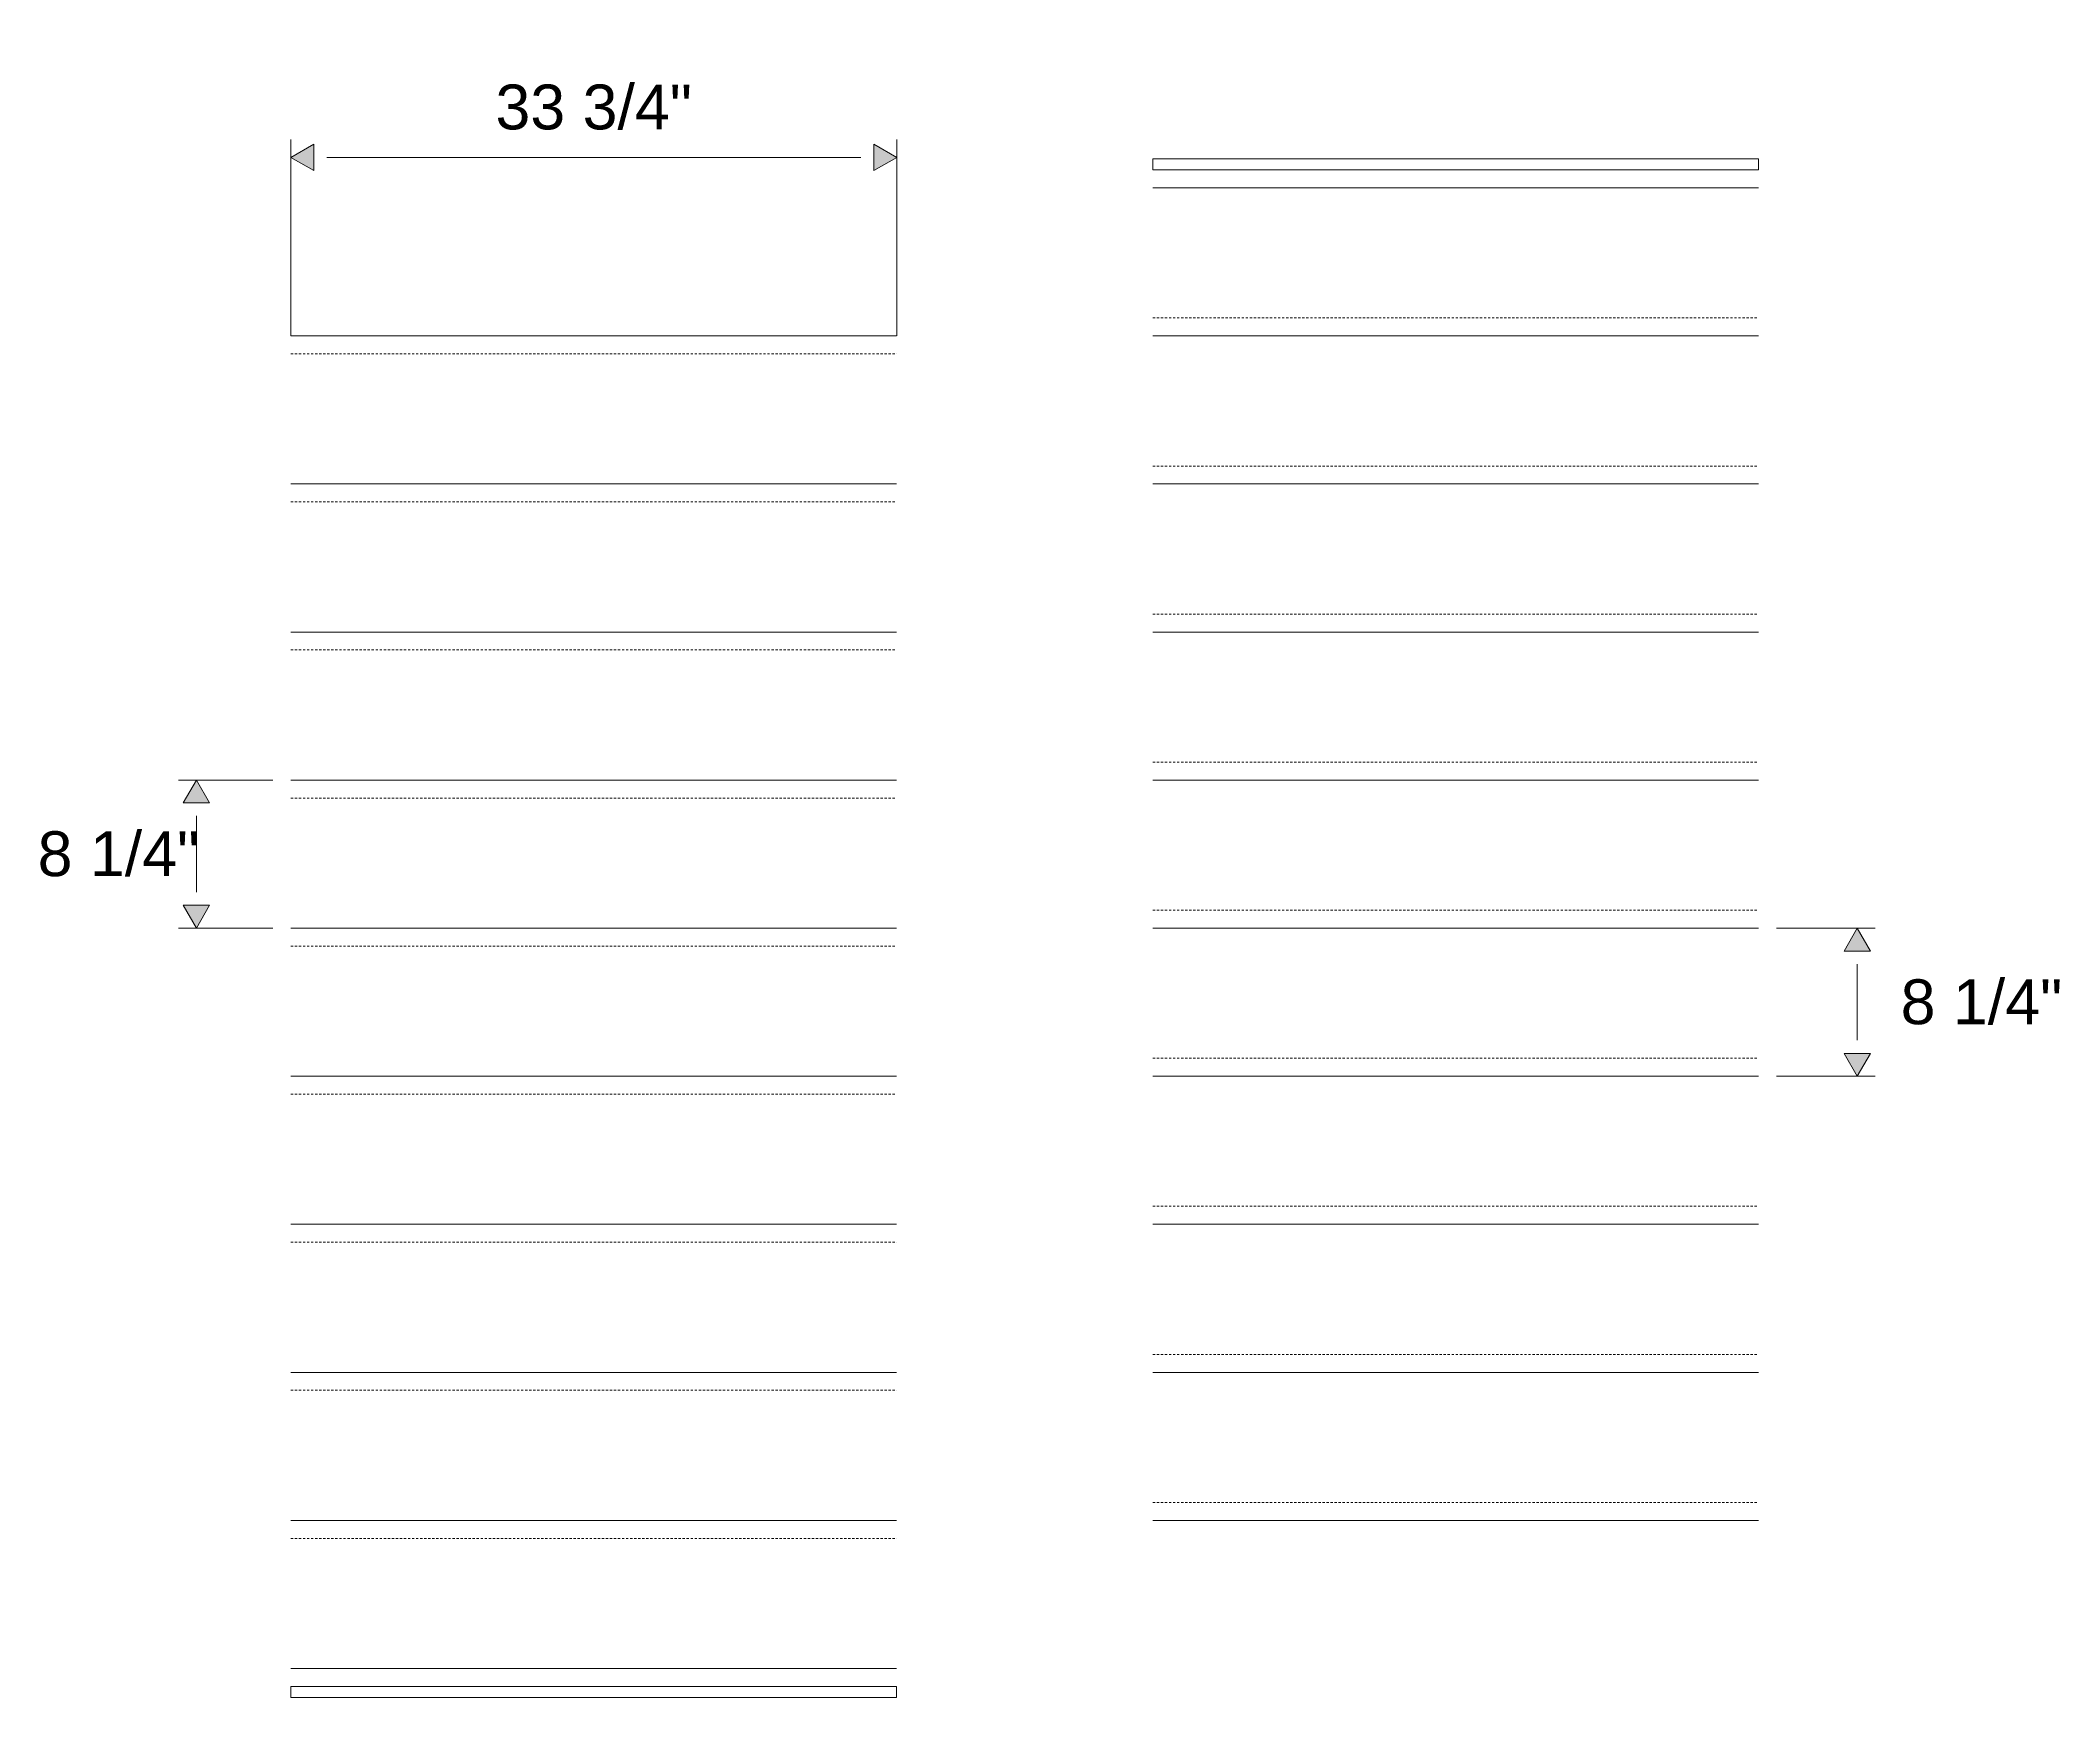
# Model space of a CAD drawing. Header units: inches. Extents: x -20237 to -17371, y 314 to 2010.
# Drawn here: x -20047.4 to -19934.9, y 786.6 to 878.9 of the extents above; entities that cross this region are included whole.
import ezdxf

# ---------------------------------------------------------------- set-up
doc = ezdxf.new("R2010")
doc.units = ezdxf.units.IN
doc.header["$MEASUREMENT"] = 0
doc.header["$PDMODE"] = 35
doc.linetypes.add('HIDDEN2', pattern=[0.1875, 0.125, -0.0625])
for name, color, linetype, lineweight in [('Dimension', 3, 'Continuous', 9), ('Kick', 4, 'Continuous', 9), ('Kick-Hidden', 4, 'HIDDEN2', 9), ('Treads', 1, 'Continuous', 15)]:
    doc.layers.add(name, color=color, linetype=linetype, lineweight=lineweight)
doc.styles.add('Dimension and Text', font='arial.ttf', dxfattribs={"height": 0.078125})
doc.dimstyles.new('Jerrod Dimension', dxfattribs={"dimscale": 0, "dimtxt": 0.078125, "dimasz": 0.0625, "dimexe": 0.03125, "dimexo": 0.03125, "dimgap": 0.046875, "dimtad": 1, "dimtih": 1, "dimtoh": 1, "dimdec": 4, "dimzin": 1, "dimdsep": 46, "dimlunit": 5, "dimtxsty": 'Dimension and Text', "dimblk": 'arrow', "dimcen": 2.421875, "dimclrd": 3, "dimclre": 3, "dimclrt": 3, "dimadec": 1, "dimazin": 0, "dimtfac": 1, "dimtdec": 4, "dimtmove": 2, "dimatfit": 3, "dimldrblk": 'arrow', "dimfxl": 1, "dimtfillclr": 256, "dimfrac": 2, "dimlwd": -1, "dimlwe": -1, "dimarcsym": 2})

# ---------------------------------------------------------------- blocks, each defined once
blk = doc.blocks.new('arrow')
at = {"layer": 'Dimension'}
blk.add_hatch(color=0, dxfattribs=at).paths.add_polyline_path([(0, 0), (-0.637, 0.368), (-0.637, -0.368)])
at = {"layer": 'Dimension', "color": 0}
for p, q in [((-0.637, -0.368), (-0.637, 0.368)), ((0, 0), (-0.637, 0.368)), ((-0.637, -0.368), (0, 0))]:
    blk.add_line(p, q, dxfattribs=at)
blk = doc.blocks.new('*D461')
at = {"layer": 'Defpoints', "color": 0}
for p in [(-19951.71, 829.45), (-19946.21, 829.45), (-19951.71, 821.2)]:
    blk.add_point(p, dxfattribs=at)
at = {"layer": 'Dimension', "color": 3}
for p, q in [((-19950.71, 829.45), (-19945.21, 829.45)), ((-19946.21, 823.2), (-19946.21, 827.45)), ((-19950.71, 821.2), (-19945.21, 821.2))]:
    blk.add_line(p, q, dxfattribs=at)
at = {"layer": 'Dimension', "color": 3, "xscale": 2, "yscale": 2, "zscale": 2}
for p, rotation in [((-19946.21, 829.45), 90), ((-19946.21, 821.2), 270)]:
    blk.add_blockref('arrow', p, dxfattribs=dict(at, rotation=rotation))
at = {"layer": 'Dimension', "color": 3, "insert": (-19939.29, 825.33), "char_height": 2.5, "attachment_point": 5, "style": 'Dimension and Text'}
blk.add_mtext('8 1/4"', dxfattribs=at)
blk = doc.blocks.new('*D463')
at = {"layer": 'Defpoints', "color": 0}
for p in [(-20033.48, 837.7), (-20038.75, 829.45), (-20033.48, 829.45)]:
    blk.add_point(p, dxfattribs=at)
at = {"layer": 'Dimension', "color": 3}
for p, q in [((-20034.48, 837.7), (-20039.75, 837.7)), ((-20038.75, 835.7), (-20038.75, 831.45)), ((-20034.48, 829.45), (-20039.75, 829.45))]:
    blk.add_line(p, q, dxfattribs=at)
at = {"layer": 'Dimension', "color": 3, "xscale": 2, "yscale": 2, "zscale": 2}
for p, rotation in [((-20038.75, 837.7), 90), ((-20038.75, 829.45), 270)]:
    blk.add_blockref('arrow', p, dxfattribs=dict(at, rotation=rotation))
at = {"layer": 'Dimension', "color": 3, "insert": (-20043.09, 833.58), "char_height": 2.5, "attachment_point": 5, "style": 'Dimension and Text'}
blk.add_mtext('8 1/4"', dxfattribs=at)
blk = doc.blocks.new('*D457')
at = {"layer": 'Defpoints', "color": 0}
for p in [(-19999.73, 872.4), (-20033.48, 861.45), (-19999.73, 861.45)]:
    blk.add_point(p, dxfattribs=at)
at = {"layer": 'Treads', "color": 3}
for p, q in [((-20033.48, 862.45), (-20033.48, 873.4)), ((-19999.73, 862.45), (-19999.73, 873.4)), ((-20031.48, 872.4), (-20001.73, 872.4))]:
    blk.add_line(p, q, dxfattribs=at)
at = {"layer": 'Treads', "color": 3, "xscale": 2, "yscale": 2, "zscale": 2, "rotation": 180}
blk.add_blockref('arrow', (-20033.48, 872.4), dxfattribs=at)
at = {"layer": 'Treads', "color": 3, "xscale": 2, "yscale": 2, "zscale": 2}
blk.add_blockref('arrow', (-19999.73, 872.4), dxfattribs=at)
at = {"layer": 'Treads', "color": 3, "insert": (-20016.61, 875.19), "char_height": 2.5, "attachment_point": 5, "style": 'Dimension and Text'}
blk.add_mtext('33 3/4"', dxfattribs=at)

msp = doc.modelspace()

# ---------------------------------------------------------------- linework, layer by layer
at = {"layer": 'Kick'}
for points in [[(-19985.45692, 872.32508), (-19951.70692, 872.32508), (-19951.70692, 871.70008), (-19985.45692, 871.70008)], [(-20033.48236, 786.57508), (-19999.73236, 786.57508), (-19999.73236, 787.20008), (-20033.48236, 787.20008)]]:
    msp.add_lwpolyline(points, close=True, dxfattribs=at)
at = {"layer": 'Kick-Hidden'}
for p, q in [((-19985.45692, 863.45008), (-19951.70692, 863.45008)), ((-20033.48235, 861.45008), (-19999.73234, 861.45008)), ((-19985.45692, 855.20008), (-19951.70692, 855.20008)), ((-20033.48235, 853.20008), (-19999.73235, 853.20008)), ((-19985.45692, 846.95008), (-19951.70692, 846.95008)), ((-20033.48235, 844.95008), (-19999.73235, 844.95008)), ((-19985.45692, 838.70008), (-19951.70692, 838.70008)), ((-20033.48235, 836.70008), (-19999.73235, 836.70008)), ((-19985.45692, 830.45008), (-19951.70692, 830.45008)), ((-20033.48235, 828.45008), (-19999.73235, 828.45008)), ((-19985.45692, 822.20008), (-19951.70692, 822.20008)), ((-20033.48235, 820.20008), (-19999.73235, 820.20008)), ((-19985.45692, 813.95008), (-19951.70692, 813.95008)), ((-20033.48236, 811.95008), (-19999.73235, 811.95008)), ((-19985.45692, 805.70008), (-19951.70692, 805.70008)), ((-20033.48236, 803.70008), (-19999.73235, 803.70008)), ((-19985.45691, 797.45008), (-19951.70691, 797.45008)), ((-20033.48236, 795.45008), (-19999.73235, 795.45008))]:
    msp.add_line(p, q, dxfattribs=at)
at = {"layer": 'Treads'}
for p, q in [((-19985.45692, 870.70008), (-19951.70692, 870.70008)), ((-20033.48235, 862.45008), (-19999.73234, 862.45008)), ((-19985.45692, 862.45008), (-19951.70692, 862.45008)), ((-20033.48235, 854.20008), (-19999.73235, 854.20008)), ((-19985.45692, 854.20008), (-19951.70692, 854.20008)), ((-20033.48235, 845.95008), (-19999.73235, 845.95008)), ((-19985.45692, 845.95008), (-19951.70692, 845.95008)), ((-20033.48235, 837.70008), (-19999.73235, 837.70008)), ((-19985.45692, 837.70008), (-19951.70692, 837.70008)), ((-20033.48235, 829.45008), (-19999.73235, 829.45008)), ((-19985.45692, 829.45008), (-19951.70692, 829.45008)), ((-20033.48235, 821.20008), (-19999.73235, 821.20008)), ((-19985.45692, 821.20008), (-19951.70692, 821.20008)), ((-20033.48236, 812.95008), (-19999.73235, 812.95008)), ((-19985.45692, 812.95008), (-19951.70692, 812.95008)), ((-20033.48236, 804.70008), (-19999.73235, 804.70008)), ((-19985.45692, 804.70008), (-19951.70692, 804.70008)), ((-20033.48236, 796.45008), (-19999.73235, 796.45008)), ((-19985.45691, 796.45008), (-19951.70691, 796.45008)), ((-20033.48236, 788.20008), (-19999.73235, 788.20008))]:
    msp.add_line(p, q, dxfattribs=at)

# ---------------------------------------------------------------- dimensions: what is measured, and where the dimension line sits
at = {"layer": 'Dimension'}
for base, p1, p2, picture, middle in [((-20038.75315, 829.45008), (-20033.48235, 837.70008), (-20033.48235, 829.45008), '*D463', (-20043.08842, 833.57508)), ((-19946.21114, 829.45008), (-19951.70692, 821.20008), (-19951.70692, 829.45008), '*D461', (-19939.2906, 825.32508))]:
    dim = msp.add_linear_dim(base=base, p1=p1, p2=p2, angle=90, dimstyle='Jerrod Dimension', override={"dimpost": '"'}, dxfattribs=at)
    dim.commit()
    dim.dimension.update_dxf_attribs({"geometry": picture, "text_midpoint": middle})
at = {"layer": 'Treads'}
dim = msp.add_linear_dim(base=(-19999.73234, 872.39588), p1=(-20033.48235, 861.45008), p2=(-19999.73234, 861.45008), dimstyle='Jerrod Dimension', override={"dimpost": '"'}, dxfattribs=at)
dim.commit()
dim.dimension.update_dxf_attribs({"geometry": '*D457', "text_midpoint": (-20016.60735, 875.18936)})

doc.saveas('drawing.dxf')
